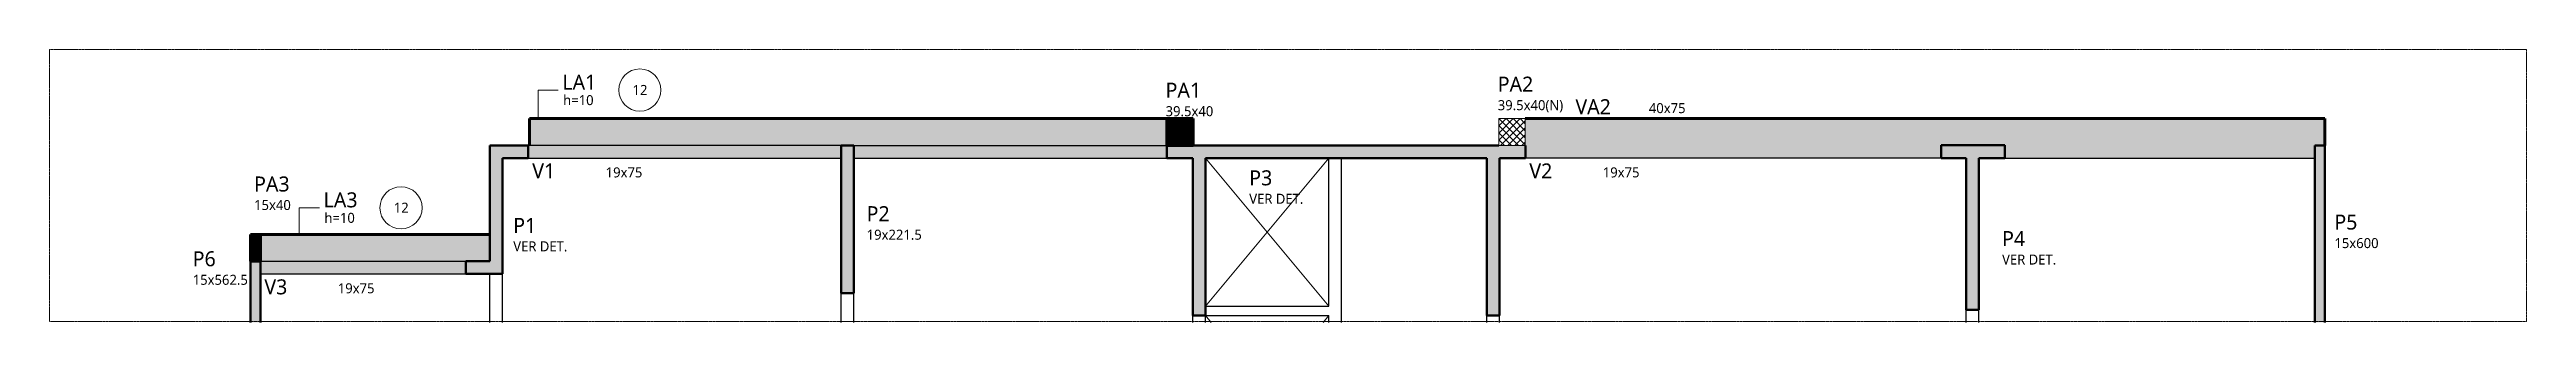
# Model space of a CAD drawing. Header units: centimetres. Extents: x -1981 to 73905, y -3196 to 88043.
# Drawn here: x 44725 to 48435, y 442 to 851 of the extents above; entities that cross this region are included whole.
import ezdxf

# ---------------------------------------------------------------- set-up
doc = ezdxf.new("R2010")
doc.units = ezdxf.units.CM
doc.linetypes.add('Hidden', pattern=[0.714375, 0.47625, -0.238125])
doc.layers.add('A-DETL', color=7, linetype='Continuous', lineweight=18, true_color=0x00a600)
for name, color, linetype, lineweight in [('A-DETL-GENF', 7, 'Continuous', 18), ('A-FLOR', 7, 'Continuous', 25), ('A-FLOR-IDEN', 7, 'Continuous', 9), ('S-BEAM', 7, 'Continuous', 25), ('S-BEAM-IDEN', 7, 'Continuous', 9), ('S-COLS', 7, 'Continuous', 25), ('S-COLS-IDEN', 7, 'Continuous', 9)]:
    doc.layers.add(name, color=color, linetype=linetype, lineweight=lineweight)
doc.styles.add('Gadugi', font='gadugi.ttf', dxfattribs={"height": 15})
doc.styles.add('Gadugi_2', font='gadugi.ttf', dxfattribs={"height": 0.2})
doc.styles.add('Gadugi_3', font='gadugi.ttf', dxfattribs={"height": 22.5})

msp = doc.modelspace()

# ---------------------------------------------------------------- texts
at = {"layer": 'A-FLOR-IDEN', "attachment_point": 1}
for s, insert, char_height, width, style in [('h=10', (45494.25, 782.34), 15, 59.5253, 'Gadugi'), ('LA1', (45493.07, 813.06), 22.5, 63.7342, 'Gadugi_3'), ('12', (45598.17, 797.56), 15, 27.6582, 'Gadugi'), ('LA3', (45135.45, 636.74), 22.5, 63.7342, 'Gadugi_3'), ('h=10', (45136.62, 606.03), 15, 59.5253, 'Gadugi'), ('12', (45240.55, 621.25), 15, 27.6582, 'Gadugi')]:
    msp.add_mtext(s, dxfattribs=dict(at, insert=insert, char_height=char_height, width=width, style=style))
at = {"layer": 'S-BEAM-IDEN', "attachment_point": 1}
for s, insert, char_height, width, style in [('VA2', (47010.47, 776.24), 22.5, 69.7468, 'Gadugi_3'), ('40x75', (47120.41, 770.33), 15, 67.3417, 'Gadugi'), ('V1', (45447.97, 680.03), 22.5, 45.0949, 'Gadugi_3'), ('19x75', (45557.92, 674.12), 15, 67.3417, 'Gadugi'), ('V2', (46941.46, 680.03), 22.5, 45.0949, 'Gadugi_3'), ('19x75', (47051.41, 674.12), 15, 67.3417, 'Gadugi'), ('V3', (45046.73, 506.46), 22.5, 45.0949, 'Gadugi_3'), ('19x75', (45156.67, 500.56), 15, 67.3417, 'Gadugi')]:
    msp.add_mtext(s, dxfattribs=dict(at, insert=insert, char_height=char_height, width=width, style=style))
at = {"layer": 'S-COLS-IDEN', "attachment_point": 1}
for s, insert, char_height, width, style in [('PA1', (46396.61, 800.99), 22.5, 67.3417, 'Gadugi_3'), ('PA2', (46894.11, 810.01), 22.5, 67.3417, 'Gadugi_3'), ('39.5x40', (46396.61, 765.76), 15, 86.5822, 'Gadugi'), ('39.5x40(N)', (46894.11, 774.78), 15, 121.4557, 'Gadugi'), ('P3', (46521.91, 669.72), 22.5, 42.6899, 'Gadugi_3'), ('PA3', (45031.34, 660.49), 22.5, 67.3417, 'Gadugi_3'), ('15x40', (45031.34, 625.26), 15, 67.3417, 'Gadugi'), ('P1', (45419.51, 598.48), 22.5, 42.6899, 'Gadugi_3'), ('P2', (45948.84, 616.03), 22.5, 42.6899, 'Gadugi_3'), ('P5', (48147.26, 603.48), 22.5, 42.6899, 'Gadugi_3'), ('19x221.5', (45948.84, 580.79), 15, 100.4114, 'Gadugi'), ('P4', (47649.53, 578.72), 22.5, 42.6899, 'Gadugi_3'), ('15x600', (48147.26, 568.24), 15, 81.1709, 'Gadugi'), ('P6', (44939.4, 548.5), 22.5, 42.6899, 'Gadugi_3'), ('15x562.5', (44939.4, 513.27), 15, 100.4114, 'Gadugi')]:
    msp.add_mtext(s, dxfattribs=dict(at, insert=insert, char_height=char_height, width=width, style=style))

# ---------------------------------------------------------------- blocks, each defined once
blk = doc.blocks.new('TQS - Pilar Polig_5 - TQS Column-3763471-DM G 008 - DETALHE NORTE PAV 12')
at = {"layer": 'S-COLS', "true_color": 0x808080}
blk.add_hatch(color=8, dxfattribs=at).paths.add_polyline_path([(-9.3, 150.1), (-9.3, -77.5), (-48, -77.5), (-48, -96.5), (47, -96.5), (47, -77.5), (9.7, -77.5), (9.7, 150.1)], flags=0)
at = {"layer": 'S-COLS', "lineweight": 50}
for p, q in [((-9.3, -77.5), (-9.3, 150.1)), ((-9.3, 150.1), (9.7, 150.1)), ((9.7, 150.1), (9.7, -77.5)), ((-48, -96.5), (-48, -77.5)), ((-48, -77.5), (-9.3, -77.5)), ((47, -96.5), (-48, -96.5)), ((9.7, -77.5), (47, -77.5)), ((47, -77.5), (47, -96.5))]:
    blk.add_line(p, q, dxfattribs=at)
blk = doc.blocks.new('PED_TAG_PILAR_R04 - PILAR VER DET_-2523782-DM G 008 - DETALHE NORTE PAV 12')
at = {"layer": 'S-COLS-IDEN', "insert": (0.115, -0.633), "char_height": 0.2, "width": 1.37089, "attachment_point": 1, "style": 'Gadugi_2'}
blk.add_mtext('VER DET.', dxfattribs=at)
blk = doc.blocks.new('PED_TAG_LAJE_R03 - TÍTULO_ESPESSURA_REBAIXO _LADO_-2582900-DM G 008 - DETALHE NORTE PAV 12')
at = {"layer": 'A-FLOR-IDEN'}
blk.add_circle((1.073, 0), 0.421, dxfattribs=at)

# ---------------------------------------------------------------- hatches: boundary and pattern name
at = {"layer": 'A-DETL-GENF', "true_color": 0x0000ff}
h = msp.add_hatch(dxfattribs=at)
h.set_pattern_fill('FP_6', color=5, style=0, pattern_type=2)
h.set_pattern_definition([(45, (46784.5934, 1516), (-5.3033, 5.3033), []), (135, (46784.5934, 1516), (-5.3033, -5.3033), [])])
h.paths.add_polyline_path([(46935.25, 707.12), (46935.25, 747.12), (46895.75, 747.12), (46895.75, 707.12)], flags=0)
at = {"layer": 'A-FLOR', "true_color": 0xffffcc}
for points in [[(45929.73, 707.12), (46398.25, 707.12), (46398.25, 747.12), (45443.75, 747.12), (45443.75, 707.12), (45910.73, 707.12)], [(45384.23, 533.55), (45384.23, 573.55), (45040.73, 573.55), (45040.73, 533.55), (45348.48, 533.55)]]:
    msp.add_hatch(color=7, dxfattribs=at).paths.add_polyline_path(points, flags=0)
at = {"layer": 'S-BEAM', "true_color": 0xffffcc}
for points in [[(48132.74, 707.12), (48132.75, 707.12), (48132.74, 747.12), (46935.25, 747.12), (46935.25, 707.12), (48117.74, 707.12)], [(45441.98, 688.12), (45910.73, 688.12), (45910.73, 707.12), (45441.98, 707.12)], [(45929.73, 688.12), (46398.48, 688.12), (46398.48, 707.12), (45929.73, 707.12)], [(47558.49, 688.12), (47558.49, 707.12), (46935.47, 707.12), (46935.47, 688.12)], [(47653.49, 688.12), (48117.74, 688.12), (48117.74, 707.12), (47653.49, 707.12)], [(45348.48, 514.55), (45348.48, 533.55), (45040.73, 533.55), (45040.73, 514.55)]]:
    msp.add_hatch(color=7, dxfattribs=at).paths.add_polyline_path(points, flags=0)
at = {"layer": 'S-COLS', "true_color": 0x808080}
for points in [[(46437.75, 707.12), (46437.75, 747.12), (46398.25, 747.12), (46398.25, 707.12)], [(45348.48, 514.55), (45403.23, 514.55), (45403.23, 688.12), (45441.98, 688.12), (45441.98, 707.12), (45384.23, 707.12), (45384.23, 533.55), (45348.48, 533.55)], [(45929.73, 485.65), (45929.73, 707.12), (45910.73, 707.12), (45910.73, 485.65)], [(46896.73, 452.12), (46896.73, 688.12), (46935.47, 688.12), (46935.47, 707.12), (46398.48, 707.12), (46398.48, 688.12), (46437.23, 688.12), (46437.23, 452.12), (46456.23, 452.12), (46456.23, 688.12), (46877.73, 688.12), (46877.73, 452.12)], [(48132.74, 441.9), (48132.74, 707.12), (48117.74, 707.12), (48117.74, 441.9)], [(45040.73, 533.55), (45040.73, 573.55), (45025.73, 573.55), (45025.73, 533.55)], [(45040.73, 441.9), (45040.73, 533.55), (45025.73, 533.55), (45025.73, 441.9)]]:
    msp.add_hatch(color=8, dxfattribs=at).paths.add_polyline_path(points, flags=0)

# ---------------------------------------------------------------- linework, layer by layer
at = {"layer": 'A-DETL', "color": 7, "linetype": 'Hidden'}
for p, q in [((44724.95, 850.56), (44724.95, 443.56)), ((48434.95, 850.56), (44724.95, 850.56)), ((48434.95, 443.56), (48434.95, 850.56)), ((44724.95, 443.56), (48434.95, 443.56))]:
    msp.add_line(p, q, dxfattribs=at)
at = {"layer": 'A-DETL', "color": 7}
for p, q in [((45456.71, 749.86), (45456.71, 789.86)), ((45456.71, 789.86), (45486.71, 789.86)), ((46935.25, 747.12), (46895.75, 747.12)), ((46895.75, 747.12), (46895.75, 707.12)), ((46935.25, 707.12), (46935.25, 747.12)), ((46895.75, 707.12), (46935.25, 707.12)), ((46641.23, 466.12), (46456.23, 688.12)), ((46641.23, 688.12), (46456.23, 466.12)), ((45099.08, 573.55), (45099.08, 613.55)), ((45099.08, 613.55), (45129.08, 613.55)), ((46456.23, 452.12), (46464.71, 441.9)), ((46632.75, 441.9), (46641.23, 452.12))]:
    msp.add_line(p, q, dxfattribs=at)
at = {"layer": 'A-FLOR', "color": 190, "lineweight": 70, "true_color": 0x8000ff}
for p, q in [((45443.75, 707.12), (45443.75, 747.12)), ((45443.75, 747.12), (46398.25, 747.12)), ((45040.73, 573.55), (45384.23, 573.55))]:
    msp.add_line(p, q, dxfattribs=at)
at = {"layer": 'S-BEAM', "color": 190, "lineweight": 70, "true_color": 0x8000ff}
for p in [(46935.25, 747.12), (48132.75, 707.12)]:
    msp.add_line(p, (48132.75, 747.12), dxfattribs=at)
at = {"layer": 'S-BEAM'}
for p, q in [((45910.73, 707.12), (45441.98, 707.12)), ((45929.73, 707.12), (46398.25, 707.12)), ((45441.98, 688.12), (45910.73, 688.12)), ((45929.73, 688.12), (46398.48, 688.12)), ((46641.23, 466.12), (46641.23, 688.12)), ((46660.23, 441.9), (46660.23, 688.12)), ((47558.49, 688.12), (46935.47, 688.12)), ((47653.49, 688.12), (48117.74, 688.12)), ((45040.73, 533.55), (45348.48, 533.55)), ((45040.73, 514.55), (45348.48, 514.55)), ((45384.23, 441.9), (45384.23, 514.55)), ((45403.23, 441.9), (45403.23, 514.55)), ((45910.73, 441.9), (45910.73, 485.65)), ((45929.73, 441.9), (45929.73, 485.65)), ((46437.23, 441.9), (46437.23, 452.12)), ((46456.23, 466.12), (46641.23, 466.12)), ((46456.23, 441.9), (46456.23, 452.12)), ((46456.23, 452.12), (46641.23, 452.12)), ((46641.23, 441.9), (46641.23, 452.12)), ((46877.73, 441.9), (46877.73, 452.12)), ((46896.73, 441.9), (46896.73, 452.12)), ((47595.74, 441.9), (47595.74, 460.55)), ((47614.74, 441.9), (47614.74, 460.55))]:
    msp.add_line(p, q, dxfattribs=at)
at = {"layer": 'S-COLS', "color": 190, "lineweight": 70, "true_color": 0x8000ff}
for p, q in [((46398.25, 707.12), (46398.25, 747.12)), ((46398.25, 747.12), (46437.75, 747.12)), ((46437.75, 747.12), (46437.75, 707.12)), ((46437.75, 707.12), (46398.25, 707.12)), ((45025.73, 533.55), (45025.73, 573.55)), ((45025.73, 573.55), (45040.73, 573.55)), ((45040.73, 573.55), (45040.73, 533.55)), ((45040.73, 533.55), (45025.73, 533.55))]:
    msp.add_line(p, q, dxfattribs=at)
at = {"layer": 'S-COLS', "lineweight": 50}
for p, q in [((45384.23, 533.55), (45384.23, 707.12)), ((45384.23, 707.12), (45441.98, 707.12)), ((45441.98, 707.12), (45441.98, 688.12)), ((45910.73, 485.65), (45910.73, 707.12)), ((45910.73, 707.12), (45929.73, 707.12)), ((45929.73, 707.12), (45929.73, 485.65)), ((46398.48, 707.12), (46895.75, 707.12)), ((46398.48, 688.12), (46398.48, 707.12)), ((46935.25, 707.12), (46935.47, 707.12)), ((46935.47, 707.12), (46935.47, 688.12)), ((48117.74, 441.9), (48117.74, 707.12)), ((48117.74, 707.12), (48132.74, 707.12)), ((48132.74, 707.12), (48132.74, 441.9)), ((45441.98, 688.12), (45403.23, 688.12)), ((45403.23, 688.12), (45403.23, 514.55)), ((46437.23, 688.12), (46398.48, 688.12)), ((46437.23, 452.12), (46437.23, 688.12)), ((46877.73, 688.12), (46456.23, 688.12)), ((46456.23, 688.12), (46456.23, 452.12)), ((46877.73, 452.12), (46877.73, 688.12)), ((46935.47, 688.12), (46896.73, 688.12)), ((46896.73, 688.12), (46896.73, 452.12)), ((45025.73, 441.9), (45025.73, 533.55)), ((45025.73, 533.55), (45040.73, 533.55)), ((45040.73, 533.55), (45040.73, 441.9)), ((45348.48, 514.55), (45348.48, 533.55)), ((45348.48, 533.55), (45384.23, 533.55)), ((45403.23, 514.55), (45348.48, 514.55)), ((45929.73, 485.65), (45910.73, 485.65)), ((46456.23, 452.12), (46437.23, 452.12)), ((46896.73, 452.12), (46877.73, 452.12))]:
    msp.add_line(p, q, dxfattribs=at)

# ---------------------------------------------------------------- block references
at = {"layer": 'A-FLOR-IDEN', "xscale": 74.99999999999996, "yscale": 74.99999999999996, "zscale": 74.99999999999996}
for p in [(45528.64, 789.91), (45171.02, 613.59)]:
    msp.add_blockref('PED_TAG_LAJE_R03 - TÍTULO_ESPESSURA_REBAIXO _LADO_-2582900-DM G 008 - DETALHE NORTE PAV 12', p, dxfattribs=at)
at = {"layer": 'S-COLS', "rotation": 180}
msp.add_blockref('TQS - Pilar Polig_5 - TQS Column-3763471-DM G 008 - DETALHE NORTE PAV 12', (47605.46, 610.64), dxfattribs=at)
at = {"layer": 'S-COLS-IDEN', "xscale": 74.99999999999996, "yscale": 74.99999999999996, "zscale": 74.99999999999996}
for p in [(46513.29, 682.07), (45410.9, 610.83), (47640.91, 591.08)]:
    msp.add_blockref('PED_TAG_PILAR_R04 - PILAR VER DET_-2523782-DM G 008 - DETALHE NORTE PAV 12', p, dxfattribs=at)

msp.set_redraw_order([(e.dxf.handle, doc.entitydb.next_handle()) for e in msp.query("TEXT MTEXT ATTDEF DIMENSION ARC_DIMENSION")])  # texts and dimensions are drawn at this point

doc.saveas('drawing.dxf')
